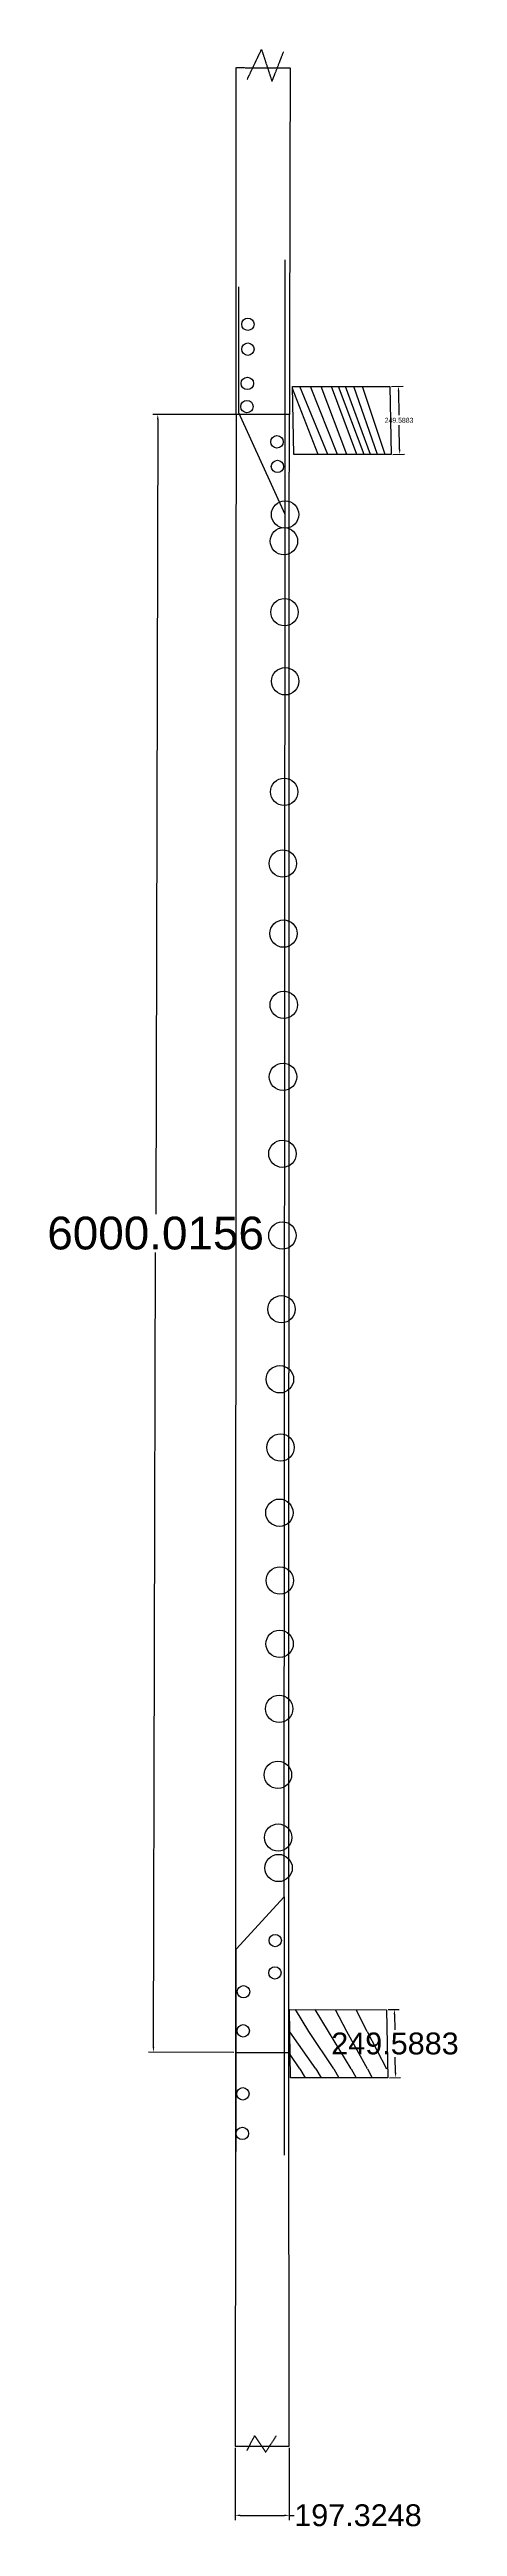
# Model space of a CAD drawing. Header units: metres. Extents: x -2370498 to 1228044, y -644254 to 236701.
# Drawn here: x 680350 to 681841, y -31818 to -22744 of the extents above; entities that cross this region are included whole.
import ezdxf

# ---------------------------------------------------------------- set-up
doc = ezdxf.new("R2010")
doc.units = ezdxf.units.M
doc.header["$MEASUREMENT"] = 0
doc.linetypes.add('AI9-LType1', pattern=[0.879429, 0.586286, -0.293143])
doc.layers.add('Beam', color=6, linetype='Continuous')
doc.styles.get("Standard").update_dxf_attribs({"font": 'arial.ttf'})
doc.dimstyles.new('Annotative', dxfattribs={"dimscale": 0, "dimtxt": 0.18, "dimasz": 0.18, "dimexe": 0.18, "dimexo": 0.0625, "dimgap": 0.09, "dimtad": 0, "dimtih": 1, "dimtoh": 1, "dimdec": 4, "dimzin": 0, "dimdsep": 46, "dimtxsty": 'Standard', "dimcen": 0.09, "dimadec": 0, "dimazin": 0, "dimtfac": 1, "dimtdec": 4, "dimtofl": 0, "dimtmove": 0, "dimatfit": 3, "dimfxl": 1, "dimtolj": 1, "dimtzin": 0, "dimarcsym": 0})

# ---------------------------------------------------------------- blocks, each defined once
blk = doc.blocks.new('*D450')
at = {"layer": 'Beam', "color": 0, "lineweight": -2, "transparency": 16777216}
for p, q in [((681038.9, -24081.1), (680727.4, -24080.3)), ((680745.3, -24098.4), (680737.6, -27010.1)), ((680729.5, -30062.4), (680737.2, -27150.6)), ((681023, -30081.1), (680711.5, -30080.3))]:
    blk.add_line(p, q, dxfattribs=at)
at = {"layer": 'Beam', "color": 0, "transparency": 16777216}
for points in [[(680742.3, -24098.3), (680748.3, -24098.4), (680745.4, -24080.4)], [(680726.5, -30062.3), (680732.5, -30062.4), (680729.5, -30080.4)]]:
    blk.add_solid(points, dxfattribs=at)
at = {"layer": 'Defpoints', "color": 0, "transparency": 16777216}
for p in [(680745.4, -24080.4), (681045.2, -24081.2), (681029.3, -30081.1)]:
    blk.add_point(p, dxfattribs=at)
at = {"layer": 'Beam', "color": 0, "transparency": 16777216, "insert": (680737.4, -27080.4), "char_height": 18, "attachment_point": 5}
blk.add_mtext('\\A1;{\\H6.66667x;6000.0156}', dxfattribs=at)
blk = doc.blocks.new('*D451')
at = {"layer": 'Beam', "color": 0, "lineweight": -2, "transparency": 16777216}
for p, q in [((681028.7, -31530.1), (681028.6, -31795.1)), ((681226, -31530.2), (681225.9, -31795.2)), ((681046.6, -31777.1), (681208, -31777.2)), ((681226, -31777.2), (681244, -31777.2))]:
    blk.add_line(p, q, dxfattribs=at)
at = {"layer": 'Beam', "color": 0, "transparency": 16777216}
for points in [[(681046.6, -31774.1), (681046.6, -31780.1), (681028.6, -31777.1)], [(681208, -31774.2), (681208, -31780.2), (681226, -31777.2)]]:
    blk.add_solid(points, dxfattribs=at)
at = {"layer": 'Defpoints', "color": 0, "transparency": 16777216}
for p in [(681028.7, -31523.8), (681226, -31523.9), (681226, -31777.2)]:
    blk.add_point(p, dxfattribs=at)
at = {"layer": 'Beam', "color": 0, "transparency": 16777216, "insert": (681477.5, -31777.2), "char_height": 18, "attachment_point": 5}
blk.add_mtext('\\A1;{\\H4.44444x;197.3248}', dxfattribs=at)
blk = doc.blocks.new('*D452')
at = {"layer": 'Beam', "color": 0, "lineweight": -2, "transparency": 16777216}
for p, q in [((681588.4, -29924.5), (681628.4, -29923.7)), ((681610.8, -29942.1), (681611.9, -29999)), ((681614.9, -30155.6), (681613.8, -30098.7)), ((681593.2, -30174), (681633.2, -30173.3))]:
    blk.add_line(p, q, dxfattribs=at)
at = {"layer": 'Beam', "color": 0, "transparency": 16777216}
for points in [[(681613.8, -29942), (681607.8, -29942.1), (681610.4, -29924.1)], [(681617.9, -30155.6), (681611.9, -30155.7), (681615.2, -30173.6)]]:
    blk.add_solid(points, dxfattribs=at)
at = {"layer": 'Defpoints', "color": 0, "transparency": 16777216}
for p in [(681582.2, -29924.6), (681610.4, -29924.1), (681586.9, -30174.2)]:
    blk.add_point(p, dxfattribs=at)
at = {"layer": 'Beam', "color": 0, "transparency": 16777216, "insert": (681612.8, -30048.9), "char_height": 18, "attachment_point": 5}
blk.add_mtext('\\A1;{\\H4.44444x;249.5883}', dxfattribs=at)
blk = doc.blocks.new('*D453')
at = {"layer": 'Beam', "color": 0, "lineweight": -2, "transparency": 16777216}
for p, q in [((681600.1, -23977.8), (681643.3, -23977)), ((681625.7, -23995.3), (681627.4, -24083.9)), ((681629.8, -24208.9), (681628.1, -24120.3)), ((681604.9, -24227.3), (681648.1, -24226.5))]:
    blk.add_line(p, q, dxfattribs=at)
at = {"layer": 'Beam', "color": 0, "transparency": 16777216}
for points in [[(681628.7, -23995.3), (681622.7, -23995.4), (681625.3, -23977.3)], [(681632.8, -24208.8), (681626.8, -24208.9), (681630.1, -24226.9)]]:
    blk.add_solid(points, dxfattribs=at)
at = {"layer": 'Defpoints', "color": 0, "transparency": 16777216}
for p in [(681593.8, -23977.9), (681625.3, -23977.3), (681598.6, -24227.5)]:
    blk.add_point(p, dxfattribs=at)
at = {"layer": 'Beam', "color": 0, "transparency": 16777216, "insert": (681627.7, -24102.1), "char_height": 18, "attachment_point": 5}
blk.add_mtext('\\A1;249.5883', dxfattribs=at)

msp = doc.modelspace()

# ---------------------------------------------------------------- linework, layer by layer
at = {"layer": 'Beam', "color": 7, "linetype": 'AI9-LType1'}
for p, q in [((681072.27493, -22853.98741), (681124.57465, -22743.87683)), ((681124.57465, -22743.87683), (681163.03844, -22860.90807)), ((681163.03844, -22860.90807), (681205.71284, -22751.71365)), ((681031.47276, -24081.14752), (681031.94229, -22810.2756)), ((681031.94229, -22810.2756), (681229.26706, -22810.3485)), ((681229.26706, -22810.3485), (681226.47275, -24081.21957)), ((681029.25605, -30081.14712), (681028.72305, -31523.84013)), ((681226.04782, -31523.91303), (681224.25604, -30081.21916)), ((681071.81498, -31539.66223), (681099.48104, -31485.55929)), ((681099.48104, -31485.55929), (681139.90511, -31545.56925)), ((681139.90511, -31545.56925), (681179.31515, -31485.46046)), ((681028.72305, -31523.84013), (681226.04782, -31523.91303))]:
    msp.add_line(p, q, dxfattribs=at)
at = {"layer": 'Beam', "color": 7}
for p, q in [((681210.72638, -24447.44645), (681211.00708, -23514.62556)), ((681042.00445, -24074.15305), (681041.52822, -23613.57077)), ((681331.838, -24227.35972), (681238.25308, -23985.48451)), ((681366.8057, -24227.37264), (681265.39408, -23977.79439)), ((681402.98016, -24227.38601), (681303.77323, -23977.80857)), ((681437.24486, -24227.39867), (681342.82428, -23977.82299)), ((681473.72627, -24227.41215), (681380.07767, -23977.83676)), ((681500.23222, -24227.42194), (681405.84267, -23977.84628)), ((681523.70743, -24227.43061), (681431.73738, -23977.85584)), ((681548.37956, -24227.43973), (681462.28227, -23977.86713)), ((681576.276, -24227.45003), (681494.10784, -23977.87888)), ((681210.72638, -24447.44645), (681042.00445, -24074.15305)), ((681207.90392, -29510.66162), (681210.72638, -24447.44645)), ((681031.80581, -29702.94424), (681207.90392, -29510.66162)), ((681207.90392, -29510.66162), (681207.37622, -30457.30139)), ((681031.53186, -30444.44411), (681031.80581, -29702.94424)), ((681297.83417, -30003.93734), (681249.2214, -29924.50351)), ((681369.10178, -30003.96367), (681320.71844, -29924.52993)), ((681436.14735, -30003.98844), (681395.00101, -29924.55737)), ((681511.50488, -30004.01628), (681470.74588, -29924.58536)), ((681323.00189, -30141.49672), (681227.97921, -30006.14545)), ((681389.18906, -30141.52118), (681297.83417, -30003.93734)), ((681452.90281, -30141.54472), (681369.10178, -30003.96367)), ((681511.69391, -30141.56644), (681436.14735, -30003.98844)), ((681511.50488, -30004.01628), (681582.10039, -30141.59245)), ((681264.4842, -30141.47511), (681229.56994, -30089.1786)), ((681264.4842, -30141.47511), (681284.30772, -30174.05727)), ((681323.00189, -30141.49672), (681343.15723, -30174.07901)), ((681389.18906, -30141.52118), (681406.8651, -30174.10255)), ((681452.90281, -30141.54472), (681470.30961, -30174.12598)), ((681511.69391, -30141.56644), (681529.58497, -30174.14788))]:
    msp.add_line(p, q, dxfattribs=at)
for points in [[(681242.88624, -24227.32686), (681238.10556, -23977.7843), (681593.84628, -23977.91573), (681598.62695, -24227.45829)], [(681231.19565, -30174.03764), (681226.41497, -29924.49509), (681582.15568, -29924.62652), (681586.93636, -30174.16907)]]:
    msp.add_lwpolyline(points, close=True, dxfattribs=at)
at = {"layer": 'Beam', "color": 7, "linetype": 'AI9-LType1'}
msp.add_lwpolyline([(681226.47275, -24081.21957), (681031.47276, -24081.14752), (681029.25605, -30081.14712), (681224.25604, -30081.21916)], close=True, dxfattribs=at)
at = {"layer": 'Beam', "color": 7}
for centre, radius in [((681074.92821, -23750.3981), 22.6798), ((681074.89454, -23841.51352), 22.6798), ((681072.90903, -23966.87137), 22.6798), ((681071.39301, -24051.93327), 22.6798), ((681181.19796, -24181.05404), 22.6798), ((681182.91212, -24271.0579), 22.6798), ((681210.72638, -24447.44645), 50.05544), ((681206.78514, -24544.84255), 50.05544), ((681208.64948, -24805.16389), 50.05544), ((681210.90006, -25058.25602), 50.05544), ((681207.56821, -25463.0982), 50.05544), ((681202.5699, -25725.72696), 50.05544), ((681205.28788, -25982.66921), 50.05544), ((681205.91605, -26243.5248), 50.05544), ((681203.26846, -26507.43776), 50.05544), ((681201.06186, -26788.97508), 50.05544), ((681200.96539, -27088.56515), 50.05544), ((681197.82534, -27358.76617), 50.05544), ((681192.03373, -27615.25612), 50.05544), ((681194.15777, -27864.79769), 50.05544), ((681190.02052, -28103.98487), 50.05544), ((681191.93895, -28352.47833), 50.05544), ((681190.8659, -28584.41591), 50.05544), ((681188.995, -28822.51311), 50.05544), ((681184.67202, -29064.52351), 50.05544), ((681185.80183, -29294.19471), 50.05544), ((681187.14426, -29405.57177), 50.05544), ((681174.87814, -29671.25642), 22.6798), ((681058.84128, -29858.86924), 22.6798), ((681173.77596, -29789.77024), 22.6798), ((681057.7584, -30002.06551), 22.6798), ((681056.64316, -30232.84809), 22.6798), ((681054.52954, -30378.09729), 22.6798)]:
    msp.add_circle(centre, radius, dxfattribs=at)

# ---------------------------------------------------------------- dimensions: what is measured, and where the dimension line sits
dim = msp.add_aligned_dim(p1=(681598.62695, -24227.45829), p2=(681593.84628, -23977.91573), distance=-31.48718, dimstyle='Annotative', dxfattribs=at)
dim.commit()
dim.dimension.update_dxf_attribs({"geometry": '*D453', "text_midpoint": (681627.71802, -24102.0839)})
for p1, p2, distance, text, picture, middle in [((681029.25605, -30081.14712), (681045.16812, -24081.15258), 299.79209, '{\\H6.66667x;<>}', '*D450', (680737.42105, -27080.3548)), ((681586.93636, -30174.16907), (681582.15568, -29924.62652), -28.26856, '{\\H4.44444x;<>}', '*D452', (681612.8094, -30048.85633))]:
    dim = msp.add_aligned_dim(p1=p1, p2=p2, distance=distance, text=text, dimstyle='Annotative', dxfattribs=at)
    dim.commit()
    dim.dimension.update_dxf_attribs({"geometry": picture, "text_midpoint": middle})
dim = msp.add_linear_dim(base=(681225.95425, -31777.17541), p1=(681028.72305, -31523.84013), p2=(681226.04782, -31523.91303), angle=179.978831996, text='{\\H4.44444x;<>}', dimstyle='Annotative', dxfattribs=at)
dim.commit()
dim.dimension.update_dxf_attribs({"geometry": '*D451', "text_midpoint": (681477.48336, -31777.18206)})

doc.saveas('drawing.dxf')
